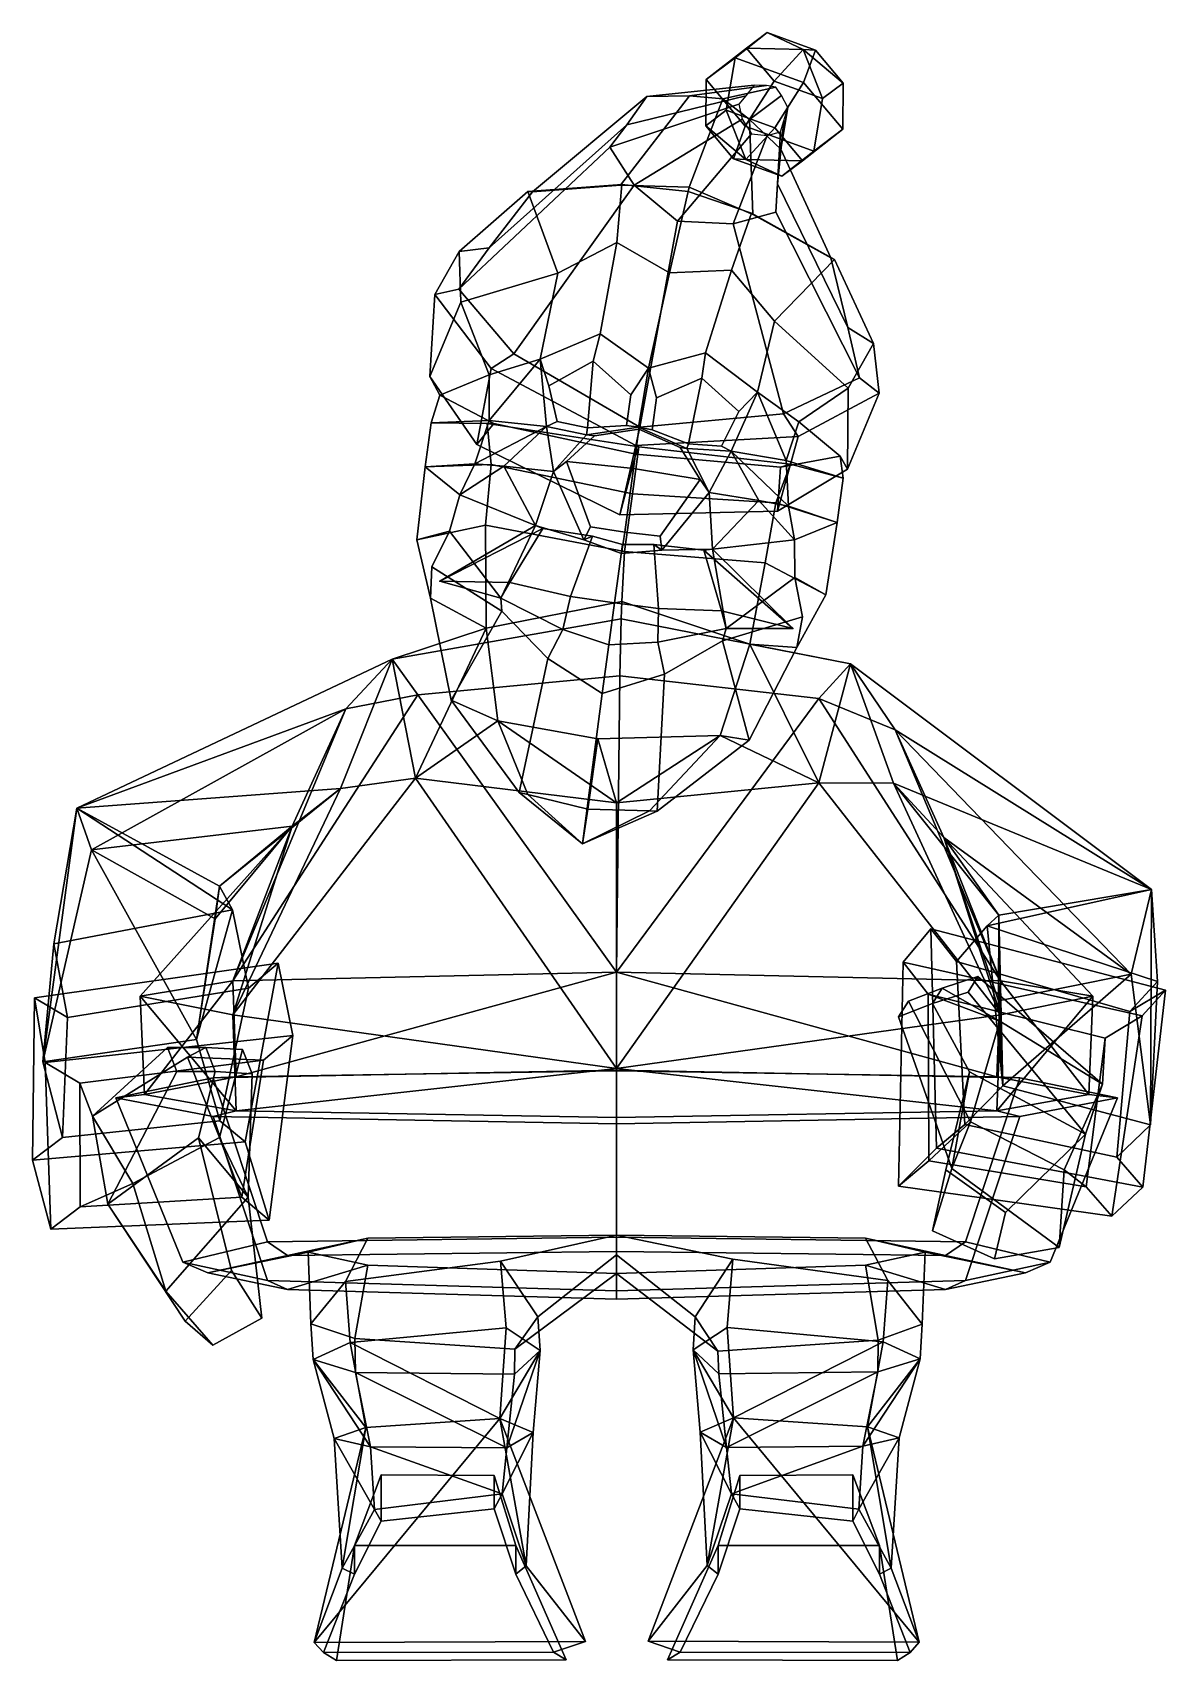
# Model space of a CAD drawing. Extents: x -173 to 158, y -153 to 323.
import ezdxf

# ---------------------------------------------------------------- set-up
doc = ezdxf.new("R2010")
doc.units = 0

msp = doc.modelspace()

# ---------------------------------------------------------------- linework, layer by layer
for p in [(-53.621937, 162.341461, 100.438637), (49.450855, 148.458496, 101.232315)]:
    msp.add_point(p)
for points in [[(24.122505, 308.877045, -35.687809), (35.925755, 318.111542, -30.522676), (41.944759, 322.62793, -43.41581), (32.634701, 315.264191, -53.921524)], [(41.944759, 322.62793, -43.41581), (56.085629, 317.505249, -47.251377), (52.632893, 308.019592, -59.345768), (32.634701, 315.264191, -53.921524)], [(35.925755, 318.111542, -30.522676), (52.529472, 317.692841, -31.560648), (41.944759, 322.62793, -43.41581)], [(52.529472, 317.692841, -31.560648), (56.085629, 317.505249, -47.251377), (41.944759, 322.62793, -43.41581)], [(24.122505, 308.877045, -35.687809), (32.634701, 315.264191, -53.921524), (30.052963, 299.9151, -56.923534), (24.033955, 295.398712, -44.030399)], [(35.60854, 295.2453, -22.87842), (44.047588, 308.472473, -21.465059), (35.925755, 318.111542, -30.522676), (24.122505, 308.877045, -35.687809)], [(30.052963, 299.9151, -56.923534), (32.634701, 315.264191, -53.921524), (52.632893, 308.019592, -59.345768), (44.193832, 294.792419, -60.759102)], [(44.047588, 308.472473, -21.465059), (52.529472, 317.692841, -31.560648), (35.925755, 318.111542, -30.522676)], [(44.047588, 308.472473, -21.465059), (58.188461, 303.349762, -25.300568), (52.529472, 317.692841, -31.560648)], [(52.529472, 317.692841, -31.560648), (64.207466, 307.86615, -38.193699), (56.085629, 317.505249, -47.251377)], [(58.188461, 303.349762, -25.300568), (64.207466, 307.86615, -38.193699), (52.529472, 317.692841, -31.560648)], [(64.207466, 307.86615, -38.193699), (64.118912, 294.387848, -46.53635), (52.632893, 308.019592, -59.345768), (56.085629, 317.505249, -47.251377)], [(38.155354, 307.253571, -31.302504), (35.721672, 304.172638, -33.545654), (1.00979, 295.682953, 6.420388), (6.847578, 303.915924, 16.455341)], [(41.771435, 307.135162, -29.642357), (38.155354, 307.253571, -31.302504), (6.847578, 303.915924, 16.455341), (19.337833, 304.127258, 22.276714)], [(44.49189, 306.66153, -28.530382), (41.771435, 307.135162, -29.642357), (19.337833, 304.127258, 22.276714), (29.047018, 303.301819, 25.911953)], [(35.60854, 295.2453, -22.87842), (24.122505, 308.877045, -35.687809), (24.033955, 295.398712, -44.030399), (32.155792, 285.759613, -34.972782)], [(44.49189, 306.66153, -28.530382), (29.047018, 303.301819, 25.911953), (36.826862, 297.270203, 23.996012), (46.180855, 304.211395, -28.608049)], [(35.60854, 295.2453, -22.87842), (55.60672, 288.000702, -28.302635), (58.188461, 303.349762, -25.300568), (44.047588, 308.472473, -21.465059)], [(52.315666, 285.15329, -51.701424), (44.193832, 294.792419, -60.759102), (52.632893, 308.019592, -59.345768), (64.118912, 294.387848, -46.53635)], [(55.60672, 288.000702, -28.302635), (64.118912, 294.387848, -46.53635), (64.207466, 307.86615, -38.193699), (58.188461, 303.349762, -25.300568)], [(-39.220982, 259.715118, 42.948421), (-26.593891, 276.108124, 64.20311), (6.847578, 303.915924, 16.455341), (1.00979, 295.682953, 6.420388)], [(-26.593891, 276.108124, 64.20311), (-0.838075, 278.037506, 75.119408), (19.337833, 304.127258, 22.276714), (6.847578, 303.915924, 16.455341)], [(35.721672, 304.172638, -33.545654), (33.691765, 301.731689, -35.370739), (-3.964158, 289.145752, -1.700278), (1.00979, 295.682953, 6.420388)], [(33.691765, 301.731689, -35.370739), (34.711113, 297.353973, -36.45023), (3.086978, 278.084534, -8.467244), (-3.964158, 289.145752, -1.700278)], [(19.216131, 277.442261, 81.777489), (29.047018, 303.301819, 25.911953), (19.337833, 304.127258, 22.276714), (-0.838075, 278.037506, 75.119408)], [(19.216131, 277.442261, 81.777489), (37.796654, 269.469025, 75.609268), (36.826862, 297.270203, 23.996012), (29.047018, 303.301819, 25.911953)], [(24.033955, 295.398712, -44.030399), (30.052963, 299.9151, -56.923534), (35.711914, 285.572021, -50.663464)], [(35.711914, 285.572021, -50.663464), (30.052963, 299.9151, -56.923534), (44.193832, 294.792419, -60.759102)], [(46.180855, 304.211395, -28.608049), (36.826862, 297.270203, 23.996012), (46.011177, 288.56073, 20.305403), (48.029472, 300.706329, -28.986357)], [(48.029472, 300.706329, -28.986357), (46.011177, 288.56073, 20.305403), (45.039803, 278.419708, 10.748853), (46.822739, 296.811798, -30.941704)], [(-48.071621, 247.69101, 24.10902), (-39.220982, 259.715118, 42.948421), (1.00979, 295.682953, 6.420388), (-3.964158, 289.145752, -1.700278)], [(34.711113, 297.353973, -36.45023), (37.401772, 293.076019, -36.707447), (15.785404, 267.516418, -12.244748), (3.086978, 278.084534, -8.467244)], [(32.155792, 285.759613, -34.972782), (24.033955, 295.398712, -44.030399), (35.711914, 285.572021, -50.663464)], [(35.60854, 295.2453, -22.87842), (32.155792, 285.759613, -34.972782), (46.296661, 280.636902, -38.808292), (55.60672, 288.000702, -28.302635)], [(60.57827, 256.774902, 65.30838), (46.011177, 288.56073, 20.305403), (36.826862, 297.270203, 23.996012), (37.796654, 269.469025, 75.609268)], [(46.822739, 296.811798, -30.941704), (45.039803, 278.419708, 10.748853), (44.521198, 270.135681, 3.066179), (45.916134, 293.626038, -32.5033)], [(42.026253, 292.50351, -34.734337), (32.100937, 266.708771, -5.614965), (15.785404, 267.516418, -12.244748), (37.401772, 293.076019, -36.707447)], [(45.916134, 293.626038, -32.5033), (44.521198, 270.135681, 3.066179), (32.100937, 266.708771, -5.614965), (42.026253, 292.50351, -34.734337)], [(35.711914, 285.572021, -50.663464), (44.193832, 294.792419, -60.759102), (52.315666, 285.15329, -51.701424)], [(55.60672, 288.000702, -28.302635), (46.296661, 280.636902, -38.808292), (52.315666, 285.15329, -51.701424), (64.118912, 294.387848, -46.53635)], [(-32.02314, 228.706665, 8.851589), (-48.071621, 247.69101, 24.10902), (-3.964158, 289.145752, -1.700278), (3.086978, 278.084534, -8.467244)], [(32.155792, 285.759613, -34.972782), (35.711914, 285.572021, -50.663464), (46.296661, 280.636902, -38.808292)], [(46.296661, 280.636902, -38.808292), (35.711914, 285.572021, -50.663464), (52.315666, 285.15329, -51.701424)], [(65.601974, 236.467285, 44.277489), (45.039803, 278.419708, 10.748853), (46.011177, 288.56073, 20.305403), (60.57827, 256.774902, 65.30838)], [(-19.18828, 252.364075, 88.036598), (-27.917824, 276.180573, 69.516335), (-47.994251, 258.661011, 45.986248), (-47.501232, 243.814026, 74.372208)], [(-27.917824, 276.180573, 69.516335), (-26.593891, 276.108124, 64.20311), (-39.220982, 259.715118, 42.948421), (-47.994251, 258.661011, 45.986248)], [(4.772443, 207.338989, -5.289763), (-32.02314, 228.706665, 8.851589), (3.086978, 278.084534, -8.467244), (15.785404, 267.516418, -12.244748)], [(-1.972875, 261.330566, 94.199493), (-0.460135, 278.254913, 80.515648), (-27.917824, 276.180573, 69.516335), (-19.18828, 252.364075, 88.036598)], [(-0.460135, 278.254913, 80.515648), (-0.838075, 278.037506, 75.119408), (-26.593891, 276.108124, 64.20311), (-27.917824, 276.180573, 69.516335)], [(13.4045, 252.396057, 102.034088), (18.883255, 276.212036, 86.512604), (-0.460135, 278.254913, 80.515648), (-1.972875, 261.330566, 94.199493)], [(18.883255, 276.212036, 86.512604), (19.216131, 277.442261, 81.777489), (-0.838075, 278.037506, 75.119408), (-0.460135, 278.254913, 80.515648)], [(13.4045, 252.396057, 102.034088), (31.54347, 253.202301, 95.064156), (37.415764, 269.854736, 80.99588), (18.883255, 276.212036, 86.512604)], [(18.883255, 276.212036, 86.512604), (37.415764, 269.854736, 80.99588), (37.796654, 269.469025, 75.609268), (19.216131, 277.442261, 81.777489)], [(68.992798, 221.728241, 25.593304), (44.521198, 270.135681, 3.066179), (45.039803, 278.419708, 10.748853), (65.601974, 236.467285, 44.277489)], [(4.772443, 207.338989, -5.289763), (15.785404, 267.516418, -12.244748), (32.100937, 266.708771, -5.614965), (46.797703, 211.225647, 9.850974)], [(31.54347, 253.202301, 95.064156), (44.107815, 238.326172, 88.839149), (61.679913, 256.309418, 70.652367), (37.415764, 269.854736, 80.99588)], [(46.797703, 211.225647, 9.850974), (32.100937, 266.708771, -5.614965), (44.521198, 270.135681, 3.066179), (68.992798, 221.728241, 25.593304)], [(37.415764, 269.854736, 80.99588), (61.679913, 256.309418, 70.652367), (60.57827, 256.774902, 65.30838), (37.796654, 269.469025, 75.609268)], [(-47.501232, 243.814026, 74.372208), (-47.994251, 258.661011, 45.986248), (-55.141407, 246.084595, 24.054359), (-56.607597, 222.16095, 44.338501)], [(-47.994251, 258.661011, 45.986248), (-39.220982, 259.715118, 42.948421), (-48.071621, 247.69101, 24.10902), (-55.141407, 246.084595, 24.054359)], [(-1.972875, 261.330566, 94.199493), (-19.18828, 252.364075, 88.036598), (-24.329754, 227.190643, 94.072197), (-6.842065, 234.55423, 104.646278)], [(13.4045, 252.396057, 102.034088), (-1.972875, 261.330566, 94.199493), (-6.842065, 234.55423, 104.646278), (7.284943, 224.576904, 108.000267)], [(-39.225048, 222.66571, 78.439835), (-24.329754, 227.190643, 94.072197), (-19.18828, 252.364075, 88.036598), (-47.501232, 243.814026, 74.372208)], [(13.4045, 252.396057, 102.034088), (7.284943, 224.576904, 108.000267), (24.018616, 229.077393, 105.039383), (31.54347, 253.202301, 95.064156)], [(31.54347, 253.202301, 95.064156), (24.018616, 229.077393, 105.039383), (39.156574, 217.547058, 94.623512), (44.107815, 238.326172, 88.839149)], [(44.107815, 238.326172, 88.839149), (65.622597, 218.72522, 75.806526), (73.03109, 231.819794, 47.520752), (61.679913, 256.309418, 70.652367)], [(61.679913, 256.309418, 70.652367), (73.03109, 231.819794, 47.520752), (65.601974, 236.467285, 44.277489), (60.57827, 256.774902, 65.30838)], [(-55.141407, 246.084595, 24.054359), (-48.071621, 247.69101, 24.10902), (-32.02314, 228.706665, 8.851589), (-38.608124, 224.493042, 7.825013)], [(-56.607597, 222.16095, 44.338501), (-55.141407, 246.084595, 24.054359), (-38.608124, 224.493042, 7.825013), (-42.835506, 202.22522, 24.067528)], [(-47.501232, 243.814026, 74.372208), (-56.607597, 222.16095, 44.338501), (-53.656189, 216.651428, 42.954304), (-39.225048, 222.66571, 78.439835)], [(51.232025, 208.925293, 79.225372), (65.622597, 218.72522, 75.806526), (44.107815, 238.326172, 88.839149), (39.156574, 217.547058, 94.623512)], [(-8.807592, 226.607117, 104.752174), (-6.842065, 234.55423, 104.646278), (-24.329754, 227.190643, 94.072197), (-21.756445, 219.360229, 95.334877)], [(-8.807592, 226.607117, 104.752174), (2.111898, 216.795227, 106.941803), (7.284943, 224.576904, 108.000267), (-6.842065, 234.55423, 104.646278)], [(73.03109, 231.819794, 47.520752), (74.719925, 217.283691, 25.700897), (68.992798, 221.728241, 25.593304), (65.601974, 236.467285, 44.277489)], [(-38.608124, 224.493042, 7.825013), (-32.02314, 228.706665, 8.851589), (4.772443, 207.338989, -5.289763), (3.602765, 201.958435, -7.153912)], [(22.928713, 221.620758, 104.835869), (24.018616, 229.077393, 105.039383), (7.284943, 224.576904, 108.000267), (9.682649, 215.905945, 107.173248)], [(22.928713, 221.620758, 104.835869), (33.731071, 211.864044, 93.255844), (39.156574, 217.547058, 94.623512), (24.018616, 229.077393, 105.039383)], [(65.622597, 218.72522, 75.806526), (65.445404, 195.091797, 45.886036), (74.719925, 217.283691, 25.700897), (73.03109, 231.819794, 47.520752)], [(-42.835506, 202.22522, 24.067528), (-38.608124, 224.493042, 7.825013), (3.602765, 201.958435, -7.153912), (-1.075964, 181.738464, 8.171025)], [(-39.277493, 209.252075, 79.888512), (-24.329754, 227.190643, 94.072197), (-39.225048, 222.66571, 78.439835)], [(-22.463558, 207.558044, 99.911125), (-24.329754, 227.190643, 94.072197), (-39.277493, 209.252075, 79.888512)], [(-19.40546, 208.943359, 98.828949), (-21.756445, 219.360229, 95.334877), (-24.329754, 227.190643, 94.072197), (-22.463558, 207.558044, 99.911125)], [(-10.52253, 207.096069, 104.035103), (-8.807592, 226.607117, 104.752174), (-21.756445, 219.360229, 95.334877), (-19.40546, 208.943359, 98.828949)], [(2.111898, 216.795227, 106.941803), (-8.807592, 226.607117, 104.752174), (-10.52253, 207.096069, 104.035103), (0.892925, 207.822723, 108.300339)], [(0.892925, 207.822723, 108.300339), (4.412713, 207.282288, 111.540863), (7.284943, 224.576904, 108.000267), (2.111898, 216.795227, 106.941803)], [(8.411888, 206.561523, 108.751411), (9.682649, 215.905945, 107.173248), (7.284943, 224.576904, 108.000267), (4.412713, 207.282288, 111.540863)], [(-56.607597, 222.16095, 44.338501), (-42.835506, 202.22522, 24.067528), (-37.897751, 208.369507, 17.892735), (-53.656189, 216.651428, 42.954304)], [(-39.225048, 222.66571, 78.439835), (-53.656189, 216.651428, 42.954304), (-56.145363, 208.635986, 43.670788), (-39.277493, 209.252075, 79.888512)], [(9.682649, 215.905945, 107.173248), (8.411888, 206.561523, 108.751411), (19.028372, 202.462921, 103.668732), (22.928713, 221.620758, 104.835869)], [(19.028372, 202.462921, 103.668732), (28.638014, 201.813171, 97.408897), (33.731071, 211.864044, 93.255844), (22.928713, 221.620758, 104.835869)], [(74.719925, 217.283691, 25.700897), (51.007027, 204.618042, 8.961261), (46.797703, 211.225647, 9.850974), (68.992798, 221.728241, 25.593304)], [(-56.145363, 208.635986, 43.670788), (-53.656189, 216.651428, 42.954304), (-37.897751, 208.369507, 17.892735), (-39.814671, 208.44278, 13.843551)], [(28.638014, 201.813171, 97.408897), (31.441196, 200.297577, 100.326202), (39.156574, 217.547058, 94.623512), (33.731071, 211.864044, 93.255844)], [(31.441196, 200.297577, 100.326202), (47.540825, 197.558411, 80.55703), (39.156574, 217.547058, 94.623512)], [(47.540825, 197.558411, 80.55703), (51.232025, 208.925293, 79.225372), (39.156574, 217.547058, 94.623512)], [(65.445404, 195.091797, 45.886036), (45.031605, 182.737915, 25.181612), (51.007027, 204.618042, 8.961261), (74.719925, 217.283691, 25.700897)], [(65.622597, 218.72522, 75.806526), (51.232025, 208.925293, 79.225372), (63.346882, 198.878662, 43.970364), (65.445404, 195.091797, 45.886036)], [(51.007027, 204.618042, 8.961261), (3.602765, 201.958435, -7.153912), (4.772443, 207.338989, -5.289763), (46.797703, 211.225647, 9.850974)], [(-39.277493, 209.252075, 79.888512), (-56.145363, 208.635986, 43.670788), (-57.930973, 195.709106, 46.592304), (-43.448692, 196.608978, 80.459885)], [(-57.930973, 195.709106, 46.592304), (-56.145363, 208.635986, 43.670788), (-39.814671, 208.44278, 13.843551), (-38.658428, 196.418579, 13.044819)], [(-43.448692, 196.608978, 80.459885), (-22.463558, 207.558044, 99.911125), (-39.277493, 209.252075, 79.888512)], [(-34.981609, 195.97113, 103.755287), (-22.463558, 207.558044, 99.911125), (-43.448692, 196.608978, 80.459885)], [(-42.835506, 202.22522, 24.067528), (-1.075964, 181.738464, 8.171025), (3.656303, 199.462952, 1.645566), (-37.897751, 208.369507, 17.892735)], [(-39.814671, 208.44278, 13.843551), (-37.897751, 208.369507, 17.892735), (3.656303, 199.462952, 1.645566), (4.504563, 201.538086, -0.863974)], [(-38.658428, 196.418579, 13.044819), (-39.814671, 208.44278, 13.843551), (4.504563, 201.538086, -0.863974), (2.649319, 187.892151, 1.377839)], [(-34.981609, 195.97113, 103.755287), (-20.460711, 194.342957, 106.887756), (-22.463558, 207.558044, 99.911125)], [(-10.52253, 207.096069, 104.035103), (-19.40546, 208.943359, 98.828949), (-22.463558, 207.558044, 99.911125), (-10.782339, 205.053101, 106.351311)], [(-20.460711, 194.342957, 106.887756), (-10.782339, 205.053101, 106.351311), (-22.463558, 207.558044, 99.911125)], [(-16.643127, 197.323181, 124.202576), (-8.485282, 204.783905, 122.576759), (-10.782339, 205.053101, 106.351311), (-20.460711, 194.342957, 106.887756)], [(2.903506, 195.241577, 130.781326), (4.483421, 206.697571, 125.989616), (-8.485282, 204.783905, 122.576759), (-16.643127, 197.323181, 124.202576)], [(-10.52253, 207.096069, 104.035103), (-10.782339, 205.053101, 106.351311), (4.412713, 207.282288, 111.540863), (0.892925, 207.822723, 108.300339)], [(4.483421, 206.697571, 125.989616), (4.412713, 207.282288, 111.540863), (-10.782339, 205.053101, 106.351311), (-8.485282, 204.783905, 122.576759)], [(45.031605, 182.737915, 25.181612), (-1.075964, 181.738464, 8.171025), (3.602765, 201.958435, -7.153912), (51.007027, 204.618042, 8.961261)], [(2.903506, 195.241577, 130.781326), (22.401554, 192.064209, 124.503227), (16.533806, 201.414063, 122.769409), (4.483421, 206.697571, 125.989616)], [(4.483421, 206.697571, 125.989616), (16.533806, 201.414063, 122.769409), (18.553257, 201.101868, 106.577202), (4.412713, 207.282288, 111.540863)], [(19.028372, 202.462921, 103.668732), (8.411888, 206.561523, 108.751411), (4.412713, 207.282288, 111.540863), (18.553257, 201.101868, 106.577202)], [(51.232025, 208.925293, 79.225372), (47.540825, 197.558411, 80.55703), (64.190468, 192.427856, 44.597401), (63.346882, 198.878662, 43.970364)], [(44.559608, 185.209869, 13.685616), (2.649319, 187.892151, 1.377839), (4.504563, 201.538086, -0.863974), (48.843632, 196.501343, 14.526239)], [(48.843632, 196.501343, 14.526239), (4.504563, 201.538086, -0.863974), (3.656303, 199.462952, 1.645566), (45.925922, 195.636688, 18.620667)], [(22.401554, 192.064209, 124.503227), (25.043957, 188.213898, 107.238152), (18.553257, 201.101868, 106.577202), (16.533806, 201.414063, 122.769409)], [(19.028372, 202.462921, 103.668732), (18.553257, 201.101868, 106.577202), (31.441196, 200.297577, 100.326202), (28.638014, 201.813171, 97.408897)], [(25.043957, 188.213898, 107.238152), (31.441196, 200.297577, 100.326202), (18.553257, 201.101868, 106.577202)], [(39.523849, 185.935913, 104.328995), (31.441196, 200.297577, 100.326202), (25.043957, 188.213898, 107.238152)], [(39.523849, 185.935913, 104.328995), (48.209332, 184.263489, 81.165672), (31.441196, 200.297577, 100.326202)], [(48.209332, 184.263489, 81.165672), (47.540825, 197.558411, 80.55703), (31.441196, 200.297577, 100.326202)], [(-60.380325, 174.40271, 49.175293), (-57.930973, 195.709106, 46.592304), (-38.658428, 196.418579, 13.044819), (-40.277771, 178.681763, 16.974422)], [(-50.813156, 176.974396, 81.203697), (-47.760509, 187.563965, 80.419296), (-57.930973, 195.709106, 46.592304), (-60.380325, 174.40271, 49.175293)], [(-43.448692, 196.608978, 80.459885), (-57.930973, 195.709106, 46.592304), (-47.760509, 187.563965, 80.419296)], [(-47.760509, 187.563965, 80.419296), (-34.981609, 195.97113, 103.755287), (-43.448692, 196.608978, 80.459885)], [(-25.70244, 178.612793, 101.625137), (-34.981609, 195.97113, 103.755287), (-47.760509, 187.563965, 80.419296)], [(-40.277771, 178.681763, 16.974422), (-38.658428, 196.418579, 13.044819), (2.649319, 187.892151, 1.377839), (0.32829, 170.968933, 6.78373)], [(-25.70244, 178.612793, 101.625137), (-20.460711, 194.342957, 106.887756), (-34.981609, 195.97113, 103.755287)], [(-9.676309, 178.229248, 120.450577), (-16.643127, 197.323181, 124.202576), (-20.460711, 194.342957, 106.887756), (-11.556973, 174.404633, 107.778488)], [(0.436598, 176.640289, 125.779984), (2.903506, 195.241577, 130.781326), (-16.643127, 197.323181, 124.202576), (-9.676309, 178.229248, 120.450577)], [(45.031605, 182.737915, 25.181612), (45.925922, 195.636688, 18.620667), (3.656303, 199.462952, 1.645566), (-1.075964, 181.738464, 8.171025)], [(0.436598, 176.640289, 125.779984), (10.688944, 175.486206, 120.607399), (22.401554, 192.064209, 124.503227), (2.903506, 195.241577, 130.781326)], [(62.448032, 179.495178, 47.519249), (44.559608, 185.209869, 13.685616), (48.843632, 196.501343, 14.526239), (64.190468, 192.427856, 44.597401)], [(65.445404, 195.091797, 45.886036), (63.346882, 198.878662, 43.970364), (45.925922, 195.636688, 18.620667), (45.031605, 182.737915, 25.181612)], [(64.190468, 192.427856, 44.597401), (48.843632, 196.501343, 14.526239), (45.925922, 195.636688, 18.620667), (63.346882, 198.878662, 43.970364)], [(47.540825, 197.558411, 80.55703), (48.209332, 184.263489, 81.165672), (62.448032, 179.495178, 47.519249), (64.190468, 192.427856, 44.597401)], [(-11.556973, 174.404633, 107.778488), (-20.460711, 194.342957, 106.887756), (-25.70244, 178.612793, 101.625137)], [(10.688944, 175.486206, 120.607399), (11.170055, 171.343506, 107.953491), (25.043957, 188.213898, 107.238152), (22.401554, 192.064209, 124.503227)], [(-50.813156, 176.974396, 81.203697), (-35.798454, 157.337524, 109.161079), (-25.70244, 178.612793, 101.625137), (-47.760509, 187.563965, 80.419296)], [(41.369068, 167.684692, 17.603121), (0.32829, 170.968933, 6.78373), (2.649319, 187.892151, 1.377839), (44.559608, 185.209869, 13.685616)], [(11.170055, 171.343506, 107.953491), (26.016211, 171.646729, 102.023376), (25.043957, 188.213898, 107.238152)], [(26.016211, 171.646729, 102.023376), (39.523849, 185.935913, 104.328995), (25.043957, 188.213898, 107.238152)], [(26.016211, 171.646729, 102.023376), (49.974606, 174.399963, 81.171883), (39.523849, 185.935913, 104.328995)], [(49.974606, 174.399963, 81.171883), (48.209332, 184.263489, 81.165672), (39.523849, 185.935913, 104.328995)], [(59.133804, 158.305267, 50.095577), (41.369068, 167.684692, 17.603121), (44.559608, 185.209869, 13.685616), (62.448032, 179.495178, 47.519249)], [(48.209332, 184.263489, 81.165672), (49.974606, 174.399963, 81.171883), (62.448032, 179.495178, 47.519249)], [(-56.329575, 157.356842, 54.265621), (-60.380325, 174.40271, 49.175293), (-40.277771, 178.681763, 16.974422), (-40.130714, 148.574982, 28.75798)], [(-56.329575, 157.356842, 54.265621), (-56.008152, 166.513519, 84.977196), (-50.813156, 176.974396, 81.203697), (-60.380325, 174.40271, 49.175293)], [(-50.813156, 176.974396, 81.203697), (-56.008152, 166.513519, 84.977196), (-35.552162, 153.544403, 100.352036), (-35.798454, 157.337524, 109.161079)], [(-23.547434, 177.69043, 115.700943), (-25.70244, 178.612793, 101.625137), (-53.621937, 162.341461, 100.438637)], [(-53.621937, 162.341461, 100.438637), (-25.70244, 178.612793, 101.625137), (-35.798454, 157.337524, 109.161079)], [(-33.236908, 161.957031, 118.998337), (-23.547434, 177.69043, 115.700943), (-53.621937, 162.341461, 100.438637)], [(-40.130714, 148.574982, 28.75798), (-40.277771, 178.681763, 16.974422), (0.32829, 170.968933, 6.78373), (-0.482334, 156.406921, 5.965476)], [(-9.017082, 175.475769, 115.944855), (-23.547434, 177.69043, 115.700943), (-33.236908, 161.957031, 118.998337), (-15.479791, 157.852448, 127.914711)], [(-23.547434, 177.69043, 115.700943), (-9.017082, 175.475769, 115.944855), (-11.556973, 174.404633, 107.778488), (-25.70244, 178.612793, 101.625137)], [(0.436598, 176.640289, 125.779984), (-9.676309, 178.229248, 120.450577), (-11.556973, 174.404633, 107.778488), (-0.566127, 170.454102, 113.933487)], [(0.436598, 176.640289, 125.779984), (-0.566127, 170.454102, 113.933487), (11.170055, 171.343506, 107.953491), (10.688944, 175.486206, 120.607399)], [(50.10461, 163.381714, 81.980782), (59.133804, 158.305267, 50.095577), (62.448032, 179.495178, 47.519249), (49.974606, 174.399963, 81.171883)], [(-15.479791, 157.852448, 127.914711), (-2.632642, 155.956116, 128.707947), (-0.257175, 173.028259, 118.837837), (-9.017082, 175.475769, 115.944855)], [(-0.257175, 173.028259, 118.837837), (-0.566127, 170.454102, 113.933487), (-11.556973, 174.404633, 107.778488), (-9.017082, 175.475769, 115.944855)], [(10.268915, 154.384338, 128.112991), (8.880843, 173.065125, 116.08268), (-0.257175, 173.028259, 118.837837), (-2.632642, 155.956116, 128.707947)], [(-0.257175, 173.028259, 118.837837), (8.880843, 173.065125, 116.08268), (11.170055, 171.343506, 107.953491), (-0.566127, 170.454102, 113.933487)], [(8.880843, 173.065125, 116.08268), (10.268915, 154.384338, 128.112991), (28.61199, 153.626526, 119.474594), (23.481325, 171.356079, 116.06308)], [(23.481325, 171.356079, 116.06308), (26.016211, 171.646729, 102.023376), (11.170055, 171.343506, 107.953491), (8.880843, 173.065125, 116.08268)], [(23.481325, 171.356079, 116.06308), (49.450855, 148.458496, 101.232315), (26.016211, 171.646729, 102.023376)], [(28.61199, 153.626526, 119.474594), (49.450855, 148.458496, 101.232315), (23.481325, 171.356079, 116.06308)], [(50.10461, 163.381714, 81.980782), (49.974606, 174.399963, 81.171883), (26.016211, 171.646729, 102.023376), (30.008583, 148.473938, 109.667809)], [(49.450855, 148.458496, 101.232315), (30.008583, 148.473938, 109.667809), (26.016211, 171.646729, 102.023376)], [(-35.552162, 153.544403, 100.352036), (-56.008152, 166.513519, 84.977196), (-56.329575, 157.356842, 54.265621), (-50.305836, 127.591125, 71.987862)], [(36.935703, 143.920044, 29.271446), (-0.482334, 156.406921, 5.965476), (0.32829, 170.968933, 6.78373), (41.369068, 167.684692, 17.603121)], [(50.641106, 142.948853, 55.089321), (36.935703, 143.920044, 29.271446), (41.369068, 167.684692, 17.603121), (59.133804, 158.305267, 50.095577)], [(-35.798454, 157.337524, 109.161079), (-33.236908, 161.957031, 118.998337), (-53.621937, 162.341461, 100.438637)], [(-15.479791, 157.852448, 127.914711), (-33.236908, 161.957031, 118.998337), (-35.798454, 157.337524, 109.161079), (-17.715702, 148.220245, 118.543587)], [(50.10461, 163.381714, 81.980782), (30.008583, 148.473938, 109.667809), (28.900801, 144.863159, 100.848335), (52.289215, 151.926849, 85.811111)], [(50.641106, 142.948853, 55.089321), (59.133804, 158.305267, 50.095577), (50.10461, 163.381714, 81.980782), (52.289215, 151.926849, 85.811111)], [(-50.305836, 127.591125, 71.987862), (-56.329575, 157.356842, 54.265621), (-40.130714, 148.574982, 28.75798), (-36.669083, 121.501068, 58.592686)], [(-22.092978, 139.707336, 121.081459), (-17.715702, 148.220245, 118.543587), (-35.798454, 157.337524, 109.161079), (-35.552162, 153.544403, 100.352036)], [(-2.632642, 155.956116, 128.707947), (-15.479791, 157.852448, 127.914711), (-17.715702, 148.220245, 118.543587), (-4.245374, 143.729401, 124.280624)], [(-0.66686, 151.328857, -3.321322), (-67.621925, 139.489685, -1.001803), (-40.130714, 148.574982, 28.75798), (-0.482334, 156.406921, 5.965476)], [(-30.461718, 100.536255, 105.338341), (-22.092978, 139.707336, 121.081459), (-35.552162, 153.544403, 100.352036), (-50.305836, 127.591125, 71.987862)], [(-2.632642, 155.956116, 128.707947), (-4.245374, 143.729401, 124.280624), (10.018272, 144.484741, 118.757141), (10.268915, 154.384338, 128.112991)], [(-0.482334, 156.406921, 5.965476), (36.935703, 143.920044, 29.271446), (66.373512, 138.192017, -1.544999), (-0.66686, 151.328857, -3.321322)], [(10.268915, 154.384338, 128.112991), (10.018272, 144.484741, 118.757141), (30.008583, 148.473938, 109.667809), (28.61199, 153.626526, 119.474594)], [(30.008583, 148.473938, 109.667809), (49.450855, 148.458496, 101.232315), (28.61199, 153.626526, 119.474594)], [(-0.66686, 151.328857, -3.321322), (-1.071701, 134.688965, -53.386322), (-60.040382, 129.134125, -45.475548), (-67.621925, 139.489685, -1.001803)], [(-67.621925, 139.489685, -1.001803), (-60.764832, 104.802063, 53.786823), (-40.130714, 148.574982, 28.75798)], [(-60.764832, 104.802063, 53.786823), (-36.669083, 121.501068, 58.592686), (-40.130714, 148.574982, 28.75798)], [(-6.188052, 129.521118, 128.040405), (-4.245374, 143.729401, 124.280624), (-17.715702, 148.220245, 118.543587), (-22.092978, 139.707336, 121.081459)], [(-0.66686, 151.328857, -3.321322), (66.373512, 138.192017, -1.544999), (57.072296, 127.995972, -45.294647), (-1.071701, 134.688965, -53.386322)], [(11.948442, 135.122284, 121.34359), (28.900801, 144.863159, 100.848335), (30.008583, 148.473938, 109.667809), (10.018272, 144.484741, 118.757141)], [(28.900801, 144.863159, 100.848335), (36.689671, 115.873627, 72.657745), (50.641106, 142.948853, 55.089321), (52.289215, 151.926849, 85.811111)], [(-6.188052, 129.521118, 128.040405), (11.948442, 135.122284, 121.34359), (10.018272, 144.484741, 118.757141), (-4.245374, 143.729401, 124.280624)], [(9.892763, 95.100891, 105.649078), (36.689671, 115.873627, 72.657745), (28.900801, 144.863159, 100.848335), (11.948442, 135.122284, 121.34359)], [(36.689671, 115.873627, 72.657745), (28.239502, 117.265015, 58.834858), (36.935703, 143.920044, 29.271446), (50.641106, 142.948853, 55.089321)], [(57.052311, 103.411453, 53.832809), (36.935703, 143.920044, 29.271446), (28.239502, 117.265015, 58.834858)], [(66.373512, 138.192017, -1.544999), (36.935703, 143.920044, 29.271446), (57.052311, 103.411453, 53.832809)], [(-82.634789, 101.722107, 33.788841), (-67.621925, 139.489685, -1.001803), (-159.717453, 95.973099, -34.927551)], [(-81.079971, 124.995361, -36.657063), (-159.717453, 95.973099, -34.927551), (-67.621925, 139.489685, -1.001803)], [(-82.634789, 101.722107, 33.788841), (-60.764832, 104.802063, 53.786823), (-67.621925, 139.489685, -1.001803)], [(-81.079971, 124.995361, -36.657063), (-67.621925, 139.489685, -1.001803), (-60.040382, 129.134125, -45.475548)], [(-11.958014, 85.619049, 109.438377), (-6.188052, 129.521118, 128.040405), (-22.092978, 139.707336, 121.081459), (-30.461718, 100.536255, 105.338341)], [(78.880882, 103.309174, 38.445946), (66.373512, 138.192017, -1.544999), (57.052311, 103.411453, 53.832809)], [(79.434975, 118.917175, -36.670105), (57.072296, 127.995972, -45.294647), (66.373512, 138.192017, -1.544999)], [(78.880882, 103.309174, 38.445946), (154.314163, 72.237915, -15.878747), (66.373512, 138.192017, -1.544999)], [(79.434975, 118.917175, -36.670105), (66.373512, 138.192017, -1.544999), (154.314163, 72.237915, -15.878747)], [(-2.003192, 48.064636, -105.404633), (-60.040382, 129.134125, -45.475548), (-1.071701, 134.688965, -53.386322)], [(-11.958014, 85.619049, 109.438377), (9.892763, 95.100891, 105.649078), (11.948442, 135.122284, 121.34359), (-6.188052, 129.521118, 128.040405)], [(-2.003192, 48.064636, -105.404633), (-1.071701, 134.688965, -53.386322), (57.072296, 127.995972, -45.294647)], [(-114.135834, 45.541809, -70.002708), (-60.040382, 129.134125, -45.475548), (-2.003192, 48.064636, -105.404633)], [(-114.135834, 45.541809, -70.002708), (-81.079971, 124.995361, -36.657063), (-60.040382, 129.134125, -45.475548)], [(-81.079971, 124.995361, -36.657063), (-155.413559, 83.869644, -76.509132), (-159.717453, 95.973099, -34.927551)], [(-96.778351, 90.777466, -11.059789), (-155.413559, 83.869644, -76.509132), (-81.079971, 124.995361, -36.657063)], [(-114.135834, 45.541809, -70.002708), (-96.778351, 90.777466, -11.059789), (-81.079971, 124.995361, -36.657063)], [(-30.461718, 100.536255, 105.338341), (-50.305836, 127.591125, 71.987862), (-36.669083, 121.501068, 58.592686), (-27.971931, 99.990433, 89.436882)], [(110.129456, 45.541809, -70.002708), (-2.003192, 48.064636, -105.404633), (57.072296, 127.995972, -45.294647)], [(110.129456, 45.541809, -70.002708), (57.072296, 127.995972, -45.294647), (79.434975, 118.917175, -36.670105)], [(-2.00319, 97.571808, 60.745132), (-36.669083, 121.501068, 58.592686), (-60.764832, 104.802063, 53.786823)], [(-27.971931, 99.990433, 89.436882), (-36.669083, 121.501068, 58.592686), (-7.464109, 116.3013, 62.518887), (-10.410402, 95.733597, 85.377159)], [(-7.464109, 116.3013, 62.518887), (-36.669083, 121.501068, 58.592686), (-2.00319, 97.571808, 60.745132)], [(110.129456, 45.541809, -70.002708), (79.434975, 118.917175, -36.670105), (93.64003, 87.441193, -6.359095)], [(79.434975, 118.917175, -36.670105), (154.314163, 72.237915, -15.878747), (148.326935, 47.536484, -51.126858)], [(93.64003, 87.441193, -6.359095), (79.434975, 118.917175, -36.670105), (148.326935, 47.536484, -51.126858)], [(7.588093, 95.200836, 89.710701), (-10.410402, 95.733597, 85.377159), (-7.464109, 116.3013, 62.518887), (28.239502, 117.265015, 58.834858)], [(-7.464109, 116.3013, 62.518887), (-2.00319, 97.571808, 60.745132), (28.239502, 117.265015, 58.834858)], [(-2.00319, 97.571808, 60.745132), (57.052311, 103.411453, 53.832809), (28.239502, 117.265015, 58.834858)], [(9.892763, 95.100891, 105.649078), (7.588093, 95.200836, 89.710701), (28.239502, 117.265015, 58.834858), (36.689671, 115.873627, 72.657745)], [(-2.003191, 19.969009, 121.335991), (-60.764832, 104.802063, 53.786823), (-114.135834, 35.567474, 88.800362)], [(-114.135834, 35.567474, 88.800362), (-60.764832, 104.802063, 53.786823), (-82.634789, 101.722107, 33.788841)], [(-2.003191, 19.969009, 121.335991), (-2.00319, 97.571808, 60.745132), (-60.764832, 104.802063, 53.786823)], [(-82.634789, 101.722107, 33.788841), (-159.717453, 95.973099, -34.927551), (-117.994888, 73.253662, -11.744845)], [(-96.778351, 90.777466, -11.059789), (-82.634789, 101.722107, 33.788841), (-117.994888, 73.253662, -11.744845)], [(-114.135834, 35.567474, 88.800362), (-82.634789, 101.722107, 33.788841), (-96.778351, 90.777466, -11.059789)], [(-11.958014, 85.619049, 109.438377), (-30.461718, 100.536255, 105.338341), (-27.971931, 99.990433, 89.436882)], [(-11.958014, 85.619049, 109.438377), (-27.971931, 99.990433, 89.436882), (-10.410402, 95.733597, 85.377159)], [(-2.003191, 19.969009, 121.335991), (57.052311, 103.411453, 53.832809), (-2.00319, 97.571808, 60.745132)], [(-2.003191, 19.969009, 121.335991), (110.129456, 35.567474, 88.800369), (57.052311, 103.411453, 53.832809)], [(110.129456, 35.567474, 88.800369), (78.880882, 103.309174, 38.445946), (57.052311, 103.411453, 53.832809)], [(110.129456, 35.567474, 88.800369), (93.64003, 87.441193, -6.359095), (78.880882, 103.309174, 38.445946)], [(93.64003, 87.441193, -6.359095), (109.651321, 64.739136, 11.203892), (78.880882, 103.309174, 38.445946)], [(78.880882, 103.309174, 38.445946), (109.651321, 64.739136, 11.203892), (154.314163, 72.237915, -15.878747)], [(-169.620193, 21.913818, -27.066023), (-166.428711, 56.31929, 0.023424), (-159.717453, 95.973099, -34.927551)], [(-169.620193, 21.913818, -27.066023), (-159.717453, 95.973099, -34.927551), (-155.413559, 83.869644, -76.509132)], [(-114.26487, 66.292633, -1.640755), (-159.717453, 95.973099, -34.927551), (-166.428711, 56.31929, 0.023424)], [(-114.26487, 66.292633, -1.640755), (-117.994888, 73.253662, -11.744845), (-159.717453, 95.973099, -34.927551)], [(-11.958014, 85.619049, 109.438377), (-10.410402, 95.733597, 85.377159), (7.588093, 95.200836, 89.710701)], [(-11.958014, 85.619049, 109.438377), (7.588093, 95.200836, 89.710701), (9.892763, 95.100891, 105.649078)], [(-119.320862, 63.671921, -58.905327), (-155.413559, 83.869644, -76.509132), (-96.778351, 90.777466, -11.059789)], [(-114.135834, 35.567474, 88.800362), (-96.778351, 90.777466, -11.059789), (-141.16629, 41.111649, 0.530659)], [(-141.16629, 41.111649, 0.530659), (-96.778351, 90.777466, -11.059789), (-114.135834, 45.541809, -70.002708)], [(-119.320862, 63.671921, -58.905327), (-96.778351, 90.777466, -11.059789), (-117.994888, 73.253662, -11.744845)], [(110.129456, 35.567474, 88.800369), (137.159897, 41.111649, 0.530661), (93.64003, 87.441193, -6.359095)], [(137.159897, 41.111649, 0.530661), (110.129456, 45.541809, -70.002708), (93.64003, 87.441193, -6.359095)], [(109.613777, 39.716003, -29.8188), (109.651321, 64.739136, 11.203892), (93.64003, 87.441193, -6.359095)], [(109.613777, 39.716003, -29.8188), (93.64003, 87.441193, -6.359095), (148.326935, 47.536484, -51.126858)], [(-124.749214, 28.382935, -30.195108), (-169.620193, 21.913818, -27.066023), (-155.413559, 83.869644, -76.509132)], [(-124.749214, 28.382935, -30.195108), (-155.413559, 83.869644, -76.509132), (-119.320862, 63.671921, -58.905327)], [(-124.749214, 28.382935, -30.195108), (-119.320862, 63.671921, -58.905327), (-117.994888, 73.253662, -11.744845)], [(-124.749214, 28.382935, -30.195108), (-117.994888, 73.253662, -11.744845), (-114.26487, 66.292633, -1.640755)], [(106.234703, 61.637985, 20.458439), (154.314163, 72.237915, -15.878747), (109.651321, 64.739136, 11.203892)], [(106.234703, 61.637985, 20.458439), (155.997086, 45.379303, 29.550358), (154.314163, 72.237915, -15.878747)], [(153.974731, 3.440002, 16.714272), (148.326935, 47.536484, -51.126858), (154.314163, 72.237915, -15.878747)], [(153.974731, 3.440002, 16.714272), (154.314163, 72.237915, -15.878747), (155.997086, 45.379303, 29.550358)], [(-166.428711, 56.31929, 0.023424), (-162.402618, 34.848557, 28.833921), (-109.533615, 43.40213, 25.896458), (-114.26487, 66.292633, -1.640755)], [(-114.26487, 66.292633, -1.640755), (-109.533615, 43.40213, 25.896458), (-117.931259, 4.651505, -3.722082), (-124.749214, 28.382935, -30.195108)], [(110.853127, 14.869415, 8.057345), (106.234703, 61.637985, 20.458439), (109.651321, 64.739136, 11.203892)], [(110.853127, 14.869415, 8.057345), (109.651321, 64.739136, 11.203892), (109.613777, 39.716003, -29.8188)], [(91.495567, -3.299438, 36.299358), (80.339134, -14.458328, 66.608902), (81.714149, 51.040985, 85.191063), (89.829597, 60.785995, 54.589825)], [(89.829597, 60.785995, 54.589825), (81.714149, 51.040985, 85.191063), (151.592438, 35.338257, 99.189827), (158.357162, 42.816574, 68.403847)], [(91.495567, -3.299438, 36.299358), (89.829597, 60.785995, 54.589825), (97.275337, 51.214981, 53.861248), (99.717224, 3.594589, 40.605114)], [(89.829597, 60.785995, 54.589825), (158.357162, 42.816574, 68.403847), (147.943497, 36.619949, 63.692123), (97.275337, 51.214981, 53.861248)], [(106.234703, 61.637985, 20.458439), (110.853127, 14.869415, 8.057345), (99.717224, 3.594589, 40.605114), (97.275337, 51.214981, 53.861248)], [(155.997086, 45.379303, 29.550358), (106.234703, 61.637985, 20.458439), (97.275337, 51.214981, 53.861248), (147.943497, 36.619949, 63.692123)], [(-163.935165, -0.212036, 0.909269), (-162.402618, 34.848557, 28.833921), (-166.428711, 56.31929, 0.023424), (-169.620193, 21.913818, -27.066023)], [(-100.838539, 50.727493, 30.17536), (-172.121994, 40.605362, 35.270969), (-168.920181, 21.713791, 61.392231), (-96.624184, 29.591492, 55.330284)], [(-100.838539, 50.727493, 30.17536), (-109.533615, 43.40213, 25.896458), (-162.402618, 34.848557, 28.833921), (-172.121994, 40.605362, 35.270969)], [(-110.507317, -1.529266, -10.073936), (-117.931259, 4.651505, -3.722082), (-109.533615, 43.40213, 25.896458), (-100.838539, 50.727493, 30.17536)], [(-113.135521, 17.517197, -78.75399), (-114.135834, 45.541809, -70.002708), (-2.003192, 48.064636, -105.404633)], [(-113.135521, 17.517197, -78.75399), (-2.003192, 48.064636, -105.404633), (-1.983954, 19.260452, -109.747292)], [(-110.507317, -1.529266, -10.073936), (-100.838539, 50.727493, 30.17536), (-96.624184, 29.591492, 55.330284), (-103.479881, -24.365616, 14.354967)], [(109.129128, 17.517212, -78.75399), (-1.983954, 19.260452, -109.747292), (-2.003192, 48.064636, -105.404633)], [(109.129128, 17.517212, -78.75399), (-2.003192, 48.064636, -105.404633), (110.129456, 45.541809, -70.002708)], [(80.339134, -14.458328, 66.608902), (89.229401, -7.024109, 71.25882), (89.060089, 41.657669, 84.489624), (81.714149, 51.040985, 85.191063)], [(81.714149, 51.040985, 85.191063), (89.060089, 41.657669, 84.489624), (140.735519, 28.780273, 94.249008), (151.592438, 35.338257, 99.189827)], [(-139.932938, 12.383698, 2.977232), (-141.16629, 41.111649, 0.530659), (-114.135834, 45.541809, -70.002708)], [(-139.932938, 12.383698, 2.977232), (-114.135834, 45.541809, -70.002708), (-113.135521, 17.517197, -78.75399)], [(80.402252, 35.076599, 125.562157), (90.259209, 38.970612, 128.446198), (93.140533, 43.360657, 116.598175), (83.244644, 39.574539, 113.722466)], [(83.244644, 39.574539, 113.722466), (93.140533, 43.360657, 116.598175), (109.99205, 33.7547, 78.25293), (101.403931, 4.337189, 66.653702)], [(90.259209, 38.970612, 128.446198), (100.758591, 42.279984, 131.292435), (103.587906, 46.774338, 119.491676), (93.140533, 43.360657, 116.598175)], [(93.140533, 43.360657, 116.598175), (103.587906, 46.774338, 119.491676), (140.004456, 15.32045, 77.036324), (109.99205, 33.7547, 78.25293)], [(100.758591, 42.279984, 131.292435), (135.016373, 0.727448, 106.587799), (140.004456, 15.32045, 77.036324), (103.587906, 46.774338, 119.491676)], [(135.926559, 12.383713, 2.977235), (109.129128, 17.517212, -78.75399), (110.129456, 45.541809, -70.002708)], [(110.853127, 14.869415, 8.057345), (109.613777, 39.716003, -29.8188), (148.326935, 47.536484, -51.126858)], [(135.926559, 12.383713, 2.977235), (110.129456, 45.541809, -70.002708), (137.159897, 41.111649, 0.530661)], [(110.853127, 14.869415, 8.057345), (148.326935, 47.536484, -51.126858), (153.974731, 3.440002, 16.714272)], [(142.649612, -23.243042, 80.412003), (151.760651, -14.711716, 49.732681), (158.357162, 42.816574, 68.403847), (151.592438, 35.338257, 99.189827)], [(144.192795, -5.980255, 50.181595), (153.974731, 3.440002, 16.714272), (155.997086, 45.379303, 29.550358), (147.943497, 36.619949, 63.692123)], [(151.760651, -14.711716, 49.732681), (144.192795, -5.980255, 50.181595), (147.943497, 36.619949, 63.692123), (158.357162, 42.816574, 68.403847)], [(-167.279831, -27.053703, 22.877422), (-168.920181, 21.713791, 61.392231), (-172.121994, 40.605362, 35.270969), (-172.648605, -6.843201, -2.807733)], [(-172.648605, -6.843201, -2.807733), (-172.121994, 40.605362, 35.270969), (-162.402618, 34.848557, 28.833921), (-163.935165, -0.212036, 0.909269)], [(-113.135521, 7.520386, 80.406799), (-141.16629, 41.111649, 0.530659), (-139.932938, 12.383698, 2.977232)], [(-113.135521, 7.520386, 80.406799), (-114.135834, 35.567474, 88.800362), (-141.16629, 41.111649, 0.530659)], [(80.402252, 35.076599, 125.562157), (83.244644, 39.574539, 113.722466), (101.403931, 4.337189, 66.653702), (95.960304, -9.283401, 96.573761)], [(80.402252, 35.076599, 125.562157), (95.960304, -9.283401, 96.573761), (101.094841, 18.96698, 122.999619), (90.259209, 38.970612, 128.446198)], [(101.403931, 4.337189, 66.653702), (109.99205, 33.7547, 78.25293), (89.060089, 41.657669, 84.489624), (89.229401, -7.024109, 71.25882)], [(109.99205, 33.7547, 78.25293), (140.004456, 15.32045, 77.036324), (140.735519, 28.780273, 94.249008), (89.060089, 41.657669, 84.489624)], [(90.259209, 38.970612, 128.446198), (101.094841, 18.96698, 122.999619), (135.016373, 0.727448, 106.587799), (100.758591, 42.279984, 131.292435)], [(109.129135, 7.520386, 80.406799), (137.159897, 41.111649, 0.530661), (110.129456, 35.567474, 88.800369)], [(109.129135, 7.520386, 80.406799), (135.926559, 12.383713, 2.977235), (137.159897, 41.111649, 0.530661)], [(-113.135521, 7.520386, 80.406799), (-2.003191, 19.969009, 121.335991), (-114.135834, 35.567474, 88.800362)], [(109.129135, 7.520386, 80.406799), (110.129456, 35.567474, 88.800369), (-2.003191, 19.969009, 121.335991)], [(142.649612, -23.243042, 80.412003), (151.592438, 35.338257, 99.189827), (140.735519, 28.780273, 94.249008), (135.223312, -14.618103, 80.869125)], [(-96.624184, 29.591492, 55.330284), (-168.920181, 21.713791, 61.392231), (-158.799255, 15.632187, 54.619297), (-105.195297, 22.412872, 51.146408)], [(-103.479881, -24.365616, 14.354967), (-96.624184, 29.591492, 55.330284), (-105.195297, 22.412872, 51.146408), (-111.510109, -17.698929, 21.210388)], [(128.805588, -9.708298, 66.371033), (135.223312, -14.618103, 80.869125), (140.735519, 28.780273, 94.249008), (140.004456, 15.32045, 77.036324)], [(-124.749214, 28.382935, -30.195108), (-117.931259, 4.651505, -3.722082), (-163.935165, -0.212036, 0.909269), (-169.620193, 21.913818, -27.066023)], [(-122.054016, 26.025787, 90.990509), (-127.414993, 23.273926, 45.298553), (-155.112915, 6.00444, 38.462139), (-133.247025, 26.095367, 92.96151)], [(-130.482727, 19.040146, 103.451729), (-133.247025, 26.095367, 92.96151), (-155.112915, 6.00444, 38.462139), (-150.681366, -19.737411, 63.466194)], [(-119.270378, 19.064926, 101.5616), (-122.054016, 26.025787, 90.990509), (-133.247025, 26.095367, 92.96151), (-130.482727, 19.040146, 103.451729)], [(-111.299667, 25.485291, 88.849258), (-117.985466, -0.200104, 27.371738), (-127.414993, 23.273926, 45.298553), (-122.054016, 26.025787, 90.990509)], [(-108.52549, 18.41806, 99.37767), (-111.299667, 25.485291, 88.849258), (-122.054016, 26.025787, 90.990509), (-119.270378, 19.064926, 101.5616)], [(-108.52549, 18.41806, 99.37767), (-109.607475, -17.674179, 57.588066), (-117.985466, -0.200104, 27.371738), (-111.299667, 25.485291, 88.849258)], [(-167.279831, -27.053703, 22.877422), (-158.722305, -20.500153, 26.560909), (-158.799255, 15.632187, 54.619297), (-168.920181, 21.713791, 61.392231)], [(-127.414993, 23.273926, 45.298553), (-105.195297, 22.412872, 51.146408), (-158.799255, 15.632187, 54.619297), (-155.112915, 6.00444, 38.462139)], [(-119.270378, 19.064926, 101.5616), (-130.482727, 19.040146, 103.451729), (-150.681366, -19.737411, 63.466194), (-124.1455, -0.28479, 89.353264)], [(-117.985466, -0.200104, 27.371738), (-111.510109, -17.698929, 21.210388), (-105.195297, 22.412872, 51.146408), (-127.414993, 23.273926, 45.298553)], [(-108.52549, 18.41806, 99.37767), (-119.270378, 19.064926, 101.5616), (-124.1455, -0.28479, 89.353264), (-109.607475, -17.674179, 57.588066)], [(-103.959404, -30.738731, -87.437698), (-119.838593, 17.228851, -90.705978), (-2.002899, 19.463531, -125.778366), (-2.003194, -29.35334, -122.453094)], [(-119.838593, 17.228851, -90.705978), (-113.135521, 17.517197, -78.75399), (-1.983954, 19.260452, -109.747292), (-2.002899, 19.463531, -125.778366)], [(-113.135521, 7.520386, 80.406799), (-2.003191, 5.619034, 111.439888), (-2.003191, 19.969009, 121.335991)], [(99.953018, -30.738724, -87.437698), (-2.003194, -29.35334, -122.453094), (-2.002899, 19.463531, -125.778366), (115.832207, 17.228851, -90.705978)], [(109.129135, 7.520386, 80.406799), (-2.003191, 19.969009, 121.335991), (-2.003191, 5.619034, 111.439888)], [(115.832207, 17.228851, -90.705978), (-2.002899, 19.463531, -125.778366), (-1.983954, 19.260452, -109.747292), (109.129128, 17.517212, -78.75399)], [(-143.391342, -13.648407, 22.601416), (-155.112915, 6.00444, 38.462139), (-158.799255, 15.632187, 54.619297), (-158.722305, -20.500153, 26.560909)], [(-119.838593, 17.228851, -90.705978), (-148.311783, 11.340179, 3.048333), (-139.932938, 12.383698, 2.977232), (-113.135521, 17.517197, -78.75399)], [(-128.718689, -36.627396, 6.316612), (-148.311783, 11.340179, 3.048333), (-119.838593, 17.228851, -90.705978), (-103.959404, -30.738731, -87.437698)], [(90.249817, -27.523933, 162.856857), (94.197075, -9.675385, 169.184052), (101.094841, 18.96698, 122.999619), (95.960304, -9.283401, 96.573761)], [(94.197075, -9.675385, 169.184052), (111.629784, -22.137146, 167.42421), (135.016373, 0.727448, 106.587799), (101.094841, 18.96698, 122.999619)], [(110.853127, 14.869415, 8.057345), (153.974731, 3.440002, 16.714272), (144.192795, -5.980255, 50.181595), (99.717224, 3.594589, 40.605114)], [(124.712311, -36.627396, 6.316614), (99.953018, -30.738724, -87.437698), (115.832207, 17.228851, -90.705978), (144.305405, 11.340179, 3.048336)], [(115.832207, 17.228851, -90.705978), (109.129128, 17.517212, -78.75399), (135.926559, 12.383713, 2.977235), (144.305405, 11.340179, 3.048336)], [(127.293625, -32.369377, 93.765038), (128.805588, -9.708298, 66.371033), (140.004456, 15.32045, 77.036324), (135.016373, 0.727448, 106.587799)], [(-148.311783, 11.340179, 3.048333), (-119.838593, 5.932449, 89.145714), (-113.135521, 7.520386, 80.406799), (-139.932938, 12.383698, 2.977232)], [(-119.838593, 5.932449, 89.145714), (-148.311783, 11.340179, 3.048333), (-128.718689, -36.627396, 6.316612), (-103.959404, -42.035126, 92.413994)], [(115.832207, 5.932449, 89.145714), (99.953026, -42.035126, 92.413994), (124.712311, -36.627396, 6.316614), (144.305405, 11.340179, 3.048336)], [(144.305405, 11.340179, 3.048336), (135.926559, 12.383713, 2.977235), (109.129135, 7.520386, 80.406799), (115.832207, 5.932449, 89.145714)], [(-133.689713, -45.093605, 43.77327), (-150.681366, -19.737411, 63.466194), (-155.112915, 6.00444, 38.462139), (-143.391342, -13.648407, 22.601416)], [(-2.003191, 3.768494, 124.214149), (-2.003191, 5.619034, 111.439888), (-113.135521, 7.520386, 80.406799), (-119.838593, 5.932449, 89.145714)], [(-2.003192, -45.055336, 127.540764), (-2.003191, 3.768494, 124.214149), (-119.838593, 5.932449, 89.145714), (-103.959404, -42.035126, 92.413994)], [(-2.003192, -45.055336, 127.540764), (99.953026, -42.035126, 92.413994), (115.832207, 5.932449, 89.145714), (-2.003191, 3.768494, 124.214149)], [(-2.003191, 3.768494, 124.214149), (115.832207, 5.932449, 89.145714), (109.129135, 7.520386, 80.406799), (-2.003191, 5.619034, 111.439888)], [(-110.507317, -1.529266, -10.073936), (-172.648605, -6.843201, -2.807733), (-163.935165, -0.212036, 0.909269), (-117.931259, 4.651505, -3.722082)], [(101.403931, 4.337189, 66.653702), (89.229401, -7.024109, 71.25882), (135.223312, -14.618103, 80.869125), (128.805588, -9.708298, 66.371033)], [(91.495567, -3.299438, 36.299358), (99.717224, 3.594589, 40.605114), (144.192795, -5.980255, 50.181595), (151.760651, -14.711716, 49.732681)], [(95.960304, -9.283401, 96.573761), (101.403931, 4.337189, 66.653702), (128.805588, -9.708298, 66.371033), (127.293625, -32.369377, 93.765038)], [(108.454506, -35.721878, 150.663315), (127.293625, -32.369377, 93.765038), (135.016373, 0.727448, 106.587799), (111.629784, -22.137146, 167.42421)], [(-110.507317, -1.529266, -10.073936), (-103.479881, -24.365616, 14.354967), (-167.279831, -27.053703, 22.877422), (-172.648605, -6.843201, -2.807733)], [(-117.985466, -0.200104, 27.371738), (-143.391342, -13.648407, 22.601416), (-158.722305, -20.500153, 26.560909), (-111.510109, -17.698929, 21.210388)], [(-114.555206, -39.085457, 126.816628), (-124.1455, -0.28479, 89.353264), (-150.681366, -19.737411, 63.466194), (-128.031998, -53.926483, 119.044106)], [(-109.607475, -17.674179, 57.588066), (-133.689713, -45.093605, 43.77327), (-143.391342, -13.648407, 22.601416), (-117.985466, -0.200104, 27.371738)], [(-105.655968, -52.979996, 116.720596), (-109.607475, -17.674179, 57.588066), (-124.1455, -0.28479, 89.353264), (-114.555206, -39.085457, 126.816628)], [(91.495567, -3.299438, 36.299358), (151.760651, -14.711716, 49.732681), (142.649612, -23.243042, 80.412003), (80.339134, -14.458328, 66.608902)], [(80.339134, -14.458328, 66.608902), (142.649612, -23.243042, 80.412003), (135.223312, -14.618103, 80.869125), (89.229401, -7.024109, 71.25882)], [(90.249817, -27.523933, 162.856857), (95.960304, -9.283401, 96.573761), (127.293625, -32.369377, 93.765038), (108.454506, -35.721878, 150.663315)], [(90.249817, -27.523933, 162.856857), (108.454506, -35.721878, 150.663315), (111.629784, -22.137146, 167.42421), (94.197075, -9.675385, 169.184052)], [(-103.479881, -24.365616, 14.354967), (-111.510109, -17.698929, 21.210388), (-158.722305, -20.500153, 26.560909), (-167.279831, -27.053703, 22.877422)], [(-105.655968, -52.979996, 116.720596), (-119.984413, -60.939926, 100.028229), (-133.689713, -45.093605, 43.77327), (-109.607475, -17.674179, 57.588066)], [(-119.984413, -60.939926, 100.028229), (-128.031998, -53.926483, 119.044106), (-150.681366, -19.737411, 63.466194), (-133.689713, -45.093605, 43.77327)], [(-128.718689, -36.627396, 6.316612), (-103.959404, -30.738731, -87.437698), (-98.130646, -34.659294, -75.198936), (-121.432755, -39.792793, 6.532287)], [(-121.432755, -39.792793, 6.532287), (-98.130646, -34.659294, -75.198936), (-74.705345, -29.669403, -58.141983), (-92.151123, -33.705505, 6.117529)], [(-103.959404, -30.738731, -87.437698), (-2.003194, -29.35334, -122.453094), (-2.003194, -33.555145, -106.177696), (-98.130646, -34.659294, -75.198936)], [(-98.130646, -34.659294, -75.198936), (-2.003194, -33.555145, -106.177696), (-2.003193, -28.784836, -84.776016), (-74.705345, -29.669403, -58.141983)], [(-92.151123, -33.705505, 6.117529), (-74.705345, -29.669403, -58.141983), (-81.240189, -42.274567, -37.12085), (-91.358276, -54.632896, 6.397004)], [(-74.705345, -29.669403, -58.141983), (-2.003193, -28.784836, -84.776016), (-35.922043, -36.382637, -61.032833), (-81.240189, -42.274567, -37.12085)], [(-2.003193, -28.784836, -84.776016), (-2.003193, -34.472916, 5.784896), (-25.020981, -52.617043, 4.659161), (-35.922043, -36.382637, -61.032833)], [(94.124252, -34.659286, -75.198936), (70.698967, -29.669403, -58.141983), (-2.003193, -28.784836, -84.776016), (-2.003194, -33.555145, -106.177696)], [(99.953018, -30.738724, -87.437698), (94.124252, -34.659286, -75.198936), (-2.003194, -33.555145, -106.177696), (-2.003194, -29.35334, -122.453094)], [(70.698967, -29.669403, -58.141983), (77.266129, -41.979477, -37.261814), (31.99202, -35.808884, -61.234982), (-2.003193, -28.784836, -84.776016)], [(20.964096, -52.602066, 4.384859), (-2.003193, -34.472916, 5.784896), (-2.003193, -28.784836, -84.776016), (31.99202, -35.808884, -61.234982)], [(88.144745, -33.705505, 6.11753), (87.297836, -54.733276, 6.222153), (77.266129, -41.979477, -37.261814), (70.698967, -29.669403, -58.141983)], [(117.426369, -39.792786, 6.532289), (88.144745, -33.705505, 6.11753), (70.698967, -29.669403, -58.141983), (94.124252, -34.659286, -75.198936)], [(124.712311, -36.627396, 6.316614), (117.426369, -39.792786, 6.532289), (94.124252, -34.659286, -75.198936), (99.953018, -30.738724, -87.437698)], [(-103.959404, -42.035126, 92.413994), (-128.718689, -36.627396, 6.316612), (-121.432755, -39.792793, 6.532287), (-98.130646, -44.656113, 83.961853)], [(-98.130646, -44.656113, 83.961853), (-121.432755, -39.792793, 6.532287), (-92.151123, -33.705505, 6.117529), (-74.705345, -37.568703, 67.623993)], [(-2.003192, -47.450722, 115.055801), (-98.130646, -44.656113, 83.961853), (-74.705345, -37.568703, 67.623993), (-2.003192, -39.941849, 92.856552)], [(-74.705345, -37.568703, 67.623993), (-92.151123, -33.705505, 6.117529), (-91.358276, -54.632896, 6.397004), (-78.527016, -58.961372, 47.214397)], [(-79.865234, -60.095413, -16.06459), (-81.240189, -42.274567, -37.12085), (-35.922043, -36.382637, -61.032833), (-34.252594, -55.859512, -27.417267)], [(-2.003192, -39.941849, 92.856552), (-74.705345, -37.568703, 67.623993), (-78.527016, -58.961372, 47.214397), (-31.747934, -62.054657, 68.713699)], [(-24.368818, -62.423096, 0.707988), (-34.252594, -55.859512, -27.417267), (-35.922043, -36.382637, -61.032833), (-25.020981, -52.617043, 4.659161)], [(-2.003193, -34.472916, 5.784896), (-2.003192, -39.941849, 92.856552), (-31.747934, -62.054657, 68.713699), (-25.020981, -52.617043, 4.659161)], [(20.964096, -52.602066, 4.384859), (27.580349, -62.615753, 68.466698), (-2.003192, -39.941849, 92.856552), (-2.003193, -34.472916, 5.784896)], [(-2.003192, -39.941849, 92.856552), (27.580349, -62.615753, 68.466698), (74.398544, -59.403946, 47.044273), (70.698967, -37.568695, 67.623993)], [(-2.003192, -47.450722, 115.055801), (-2.003192, -39.941849, 92.856552), (70.698967, -37.568695, 67.623993), (94.124252, -44.656105, 83.961853)], [(20.382072, -62.270584, 0.588494), (20.964096, -52.602066, 4.384859), (31.99202, -35.808884, -61.234982), (30.254902, -55.712151, -27.541132)], [(75.872581, -59.928703, -16.202108), (30.254902, -55.712151, -27.541132), (31.99202, -35.808884, -61.234982), (77.266129, -41.979477, -37.261814)], [(70.698967, -37.568695, 67.623993), (74.398544, -59.403946, 47.044273), (87.297836, -54.733276, 6.222153), (88.144745, -33.705505, 6.11753)], [(94.124252, -44.656105, 83.961853), (70.698967, -37.568695, 67.623993), (88.144745, -33.705505, 6.11753), (117.426369, -39.792786, 6.532289)], [(99.953026, -42.035126, 92.413994), (94.124252, -44.656105, 83.961853), (117.426369, -39.792786, 6.532289), (124.712311, -36.627396, 6.316614)], [(-105.655968, -52.979996, 116.720596), (-114.555206, -39.085457, 126.816628), (-128.031998, -53.926483, 119.044106), (-119.984413, -60.939926, 100.028229)], [(-2.003192, -45.055336, 127.540764), (-103.959404, -42.035126, 92.413994), (-98.130646, -44.656113, 83.961853), (-2.003192, -47.450722, 115.055801)], [(-90.681374, -65.110909, 3.025112), (-91.358276, -54.632896, 6.397004), (-81.240189, -42.274567, -37.12085), (-79.865234, -60.095413, -16.06459)], [(-2.003192, -45.055336, 127.540764), (-2.003192, -47.450722, 115.055801), (94.124252, -44.656105, 83.961853), (99.953026, -42.035126, 92.413994)], [(86.696373, -64.934593, 2.885112), (75.872581, -59.928703, -16.202108), (77.266129, -41.979477, -37.261814), (87.297836, -54.733276, 6.222153)], [(-78.309677, -68.898796, 20.128263), (-78.527016, -58.961372, 47.214397), (-91.358276, -54.632896, 6.397004), (-90.681374, -65.110909, 3.025112)], [(-36.152, -82.28743, -12.356136), (-79.865234, -60.095413, -16.06459), (-34.252594, -55.859512, -27.417267)], [(-36.152, -82.28743, -12.356136), (-34.252594, -55.859512, -27.417267), (-24.368818, -62.423096, 0.707988)], [(-31.859438, -69.403175, 28.264048), (-24.368818, -62.423096, 0.707988), (-25.020981, -52.617043, 4.659161), (-31.747934, -62.054657, 68.713699)], [(27.883629, -69.239624, 28.143496), (27.580349, -62.615753, 68.466698), (20.964096, -52.602066, 4.384859), (20.382072, -62.270584, 0.588494)], [(32.168068, -82.172295, -12.474619), (20.382072, -62.270584, 0.588494), (30.254902, -55.712151, -27.541132)], [(32.168068, -82.172295, -12.474619), (30.254902, -55.712151, -27.541132), (75.872581, -59.928703, -16.202108)], [(74.331253, -68.721565, 19.992899), (86.696373, -64.934593, 2.885112), (87.297836, -54.733276, 6.222153), (74.398544, -59.403946, 47.044273)], [(-75.260735, -84.944298, -1.982149), (-90.681374, -65.110909, 3.025112), (-79.865234, -60.095413, -16.06459)], [(-75.260735, -84.944298, -1.982149), (-79.865234, -60.095413, -16.06459), (-36.152, -82.28743, -12.356136)], [(-31.859438, -69.403175, 28.264048), (-31.747934, -62.054657, 68.713699), (-78.527016, -58.961372, 47.214397), (-78.309677, -68.898796, 20.128263)], [(27.883629, -69.239624, 28.143496), (74.331253, -68.721565, 19.992899), (74.398544, -59.403946, 47.044273), (27.580349, -62.615753, 68.466698)], [(71.28083, -84.817566, -2.112576), (32.168068, -82.172295, -12.474619), (75.872581, -59.928703, -16.202108)], [(71.28083, -84.817566, -2.112576), (75.872581, -59.928703, -16.202108), (86.696373, -64.934593, 2.885112)], [(-73.907349, -90.566902, 31.327433), (-78.309677, -68.898796, 20.128263), (-90.681374, -65.110909, 3.025112)], [(-73.907349, -90.566902, 31.327433), (-90.681374, -65.110909, 3.025112), (-84.525795, -88.135368, 15.568045)], [(-84.525795, -88.135368, 15.568045), (-90.681374, -65.110909, 3.025112), (-75.260735, -84.944298, -1.982149)], [(-26.408173, -86.452362, 13.497899), (-36.152, -82.28743, -12.356136), (-24.368818, -62.423096, 0.707988)], [(-34.069866, -90.937592, 38.88937), (-26.408173, -86.452362, 13.497899), (-24.368818, -62.423096, 0.707988)], [(-34.069866, -90.937592, 38.88937), (-24.368818, -62.423096, 0.707988), (-31.859438, -69.403175, 28.264048)], [(30.104252, -90.825027, 38.772999), (27.883629, -69.239624, 28.143496), (20.382072, -62.270584, 0.588494)], [(30.104252, -90.825027, 38.772999), (20.382072, -62.270584, 0.588494), (22.433407, -86.341187, 13.383203)], [(22.433407, -86.341187, 13.383203), (20.382072, -62.270584, 0.588494), (32.168068, -82.172295, -12.474619)], [(69.939354, -90.441841, 31.198376), (86.696373, -64.934593, 2.885112), (74.331253, -68.721565, 19.992899)], [(69.939354, -90.441841, 31.198376), (80.552246, -88.006462, 15.435218), (86.696373, -64.934593, 2.885112)], [(80.552246, -88.006462, 15.435218), (71.28083, -84.817566, -2.112576), (86.696373, -64.934593, 2.885112)], [(-34.069866, -90.937592, 38.88937), (-31.859438, -69.403175, 28.264048), (-78.309677, -68.898796, 20.128263)], [(-34.069866, -90.937592, 38.88937), (-78.309677, -68.898796, 20.128263), (-73.907349, -90.566902, 31.327433)], [(30.104252, -90.825027, 38.772999), (74.331253, -68.721565, 19.992899), (27.883629, -69.239624, 28.143496)], [(30.104252, -90.825027, 38.772999), (69.939354, -90.441841, 31.198376), (74.331253, -68.721565, 19.992899)], [(-90.357765, -147.78183, -31.89517), (-75.260735, -84.944298, -1.982149), (-36.152, -82.28743, -12.356136)], [(-11.126663, -147.475677, -36.134624), (-90.357765, -147.78183, -31.89517), (-36.152, -82.28743, -12.356136)], [(-90.357765, -147.78183, -31.89517), (-82.186493, -126.113205, -4.525293), (-75.260735, -84.944298, -1.982149)], [(-82.186493, -126.113205, -4.525293), (-84.525795, -88.135368, 15.568045), (-75.260735, -84.944298, -1.982149)], [(-11.126663, -147.475677, -36.134624), (-36.152, -82.28743, -12.356136), (-28.424957, -125.357483, -6.102402)], [(-28.424957, -125.357483, -6.102402), (-36.152, -82.28743, -12.356136), (-26.408173, -86.452362, 13.497899)], [(7.187969, -147.408188, -36.24852), (24.488461, -125.296478, -6.211657), (32.168068, -82.172295, -12.474619)], [(7.187969, -147.408188, -36.24852), (32.168068, -82.172295, -12.474619), (86.420334, -147.698853, -32.028862)], [(24.488461, -125.296478, -6.211657), (22.433407, -86.341187, 13.383203), (32.168068, -82.172295, -12.474619)], [(86.420334, -147.698853, -32.028862), (32.168068, -82.172295, -12.474619), (71.28083, -84.817566, -2.112576)], [(86.420334, -147.698853, -32.028862), (71.28083, -84.817566, -2.112576), (78.250664, -126.041267, -4.648221)], [(78.250664, -126.041267, -4.648221), (71.28083, -84.817566, -2.112576), (80.552246, -88.006462, 15.435218)], [(-72.742691, -108.934517, 12.936753), (-73.907349, -90.566902, 31.327433), (-84.525795, -88.135368, 15.568045)], [(-82.186493, -126.113205, -4.525293), (-72.742691, -108.934517, 12.936753), (-84.525795, -88.135368, 15.568045)], [(-28.424957, -125.357483, -6.102402), (-26.408173, -86.452362, 13.497899), (-35.4599, -104.37542, 21.87125)], [(-35.4599, -104.37542, 21.87125), (-26.408173, -86.452362, 13.497899), (-34.069866, -90.937592, 38.88937)], [(31.525341, -104.322395, 21.768728), (30.104252, -90.825027, 38.772999), (22.433407, -86.341187, 13.383203)], [(24.488461, -125.296478, -6.211657), (31.525341, -104.322395, 21.768728), (22.433407, -86.341187, 13.383203)], [(78.250664, -126.041267, -4.648221), (80.552246, -88.006462, 15.435218), (68.807106, -108.870659, 12.82294)], [(68.807106, -108.870659, 12.82294), (80.552246, -88.006462, 15.435218), (69.939354, -90.441841, 31.198376)], [(-35.4599, -104.37542, 21.87125), (-34.069866, -90.937592, 38.88937), (-73.907349, -90.566902, 31.327433)], [(-72.742691, -108.934517, 12.936753), (-35.4599, -104.37542, 21.87125), (-73.907349, -90.566902, 31.327433)], [(31.525341, -104.322395, 21.768728), (69.939354, -90.441841, 31.198376), (30.104252, -90.825027, 38.772999)], [(68.807106, -108.870659, 12.82294), (69.939354, -90.441841, 31.198376), (31.525341, -104.322395, 21.768728)], [(-31.473774, -119.444244, 102.617195), (-37.787899, -98.998032, 87.801697), (-70.777412, -98.812729, 87.801697), (-78.613716, -119.444244, 102.617195)], [(-78.613716, -119.444244, 102.617195), (-70.777412, -98.812729, 87.801697), (-70.777412, -112.334427, 35.947453), (-78.613716, -127.827744, 43.725594)], [(-37.787899, -98.998032, 87.801697), (-37.787899, -108.736435, 35.947453), (-70.777412, -112.334427, 35.947453), (-70.777412, -98.812729, 87.801697)], [(-31.473774, -119.444244, 102.617195), (-31.473774, -127.827744, 43.725594), (-37.787899, -108.736435, 35.947453), (-37.787899, -98.998032, 87.801697)], [(27.673773, -119.444244, 102.617195), (74.813721, -119.444244, 102.617195), (66.977409, -98.812729, 87.801697), (33.987896, -98.998032, 87.801697)], [(27.673773, -119.444244, 102.617195), (33.987896, -98.998032, 87.801697), (33.987896, -108.736435, 35.947453), (27.673773, -127.827744, 43.725594)], [(33.987896, -98.998032, 87.801697), (66.977409, -98.812729, 87.801697), (66.977409, -112.334427, 35.947453), (33.987896, -108.736435, 35.947453)], [(74.813721, -119.444244, 102.617195), (74.813721, -127.827744, 43.725594), (66.977409, -112.334427, 35.947453), (66.977409, -98.812729, 87.801697)], [(-35.4599, -104.37542, 21.87125), (-72.742691, -108.934517, 12.936753), (-70.777412, -112.334427, 35.947453), (-37.787899, -108.736435, 35.947453)], [(-28.424957, -125.357483, -6.102402), (-35.4599, -104.37542, 21.87125), (-37.787899, -108.736435, 35.947453), (-31.473774, -127.827744, 43.725594)], [(24.488461, -125.296478, -6.211657), (27.673773, -127.827744, 43.725594), (33.987896, -108.736435, 35.947453), (31.525341, -104.322395, 21.768728)], [(31.525341, -104.322395, 21.768728), (33.987896, -108.736435, 35.947453), (66.977409, -112.334427, 35.947453), (68.807106, -108.870659, 12.82294)], [(-82.186493, -126.113205, -4.525293), (-78.613716, -127.827744, 43.725594), (-70.777412, -112.334427, 35.947453), (-72.742691, -108.934517, 12.936753)], [(78.250664, -126.041267, -4.648221), (68.807106, -108.870659, 12.82294), (66.977409, -112.334427, 35.947453), (74.813721, -127.827744, 43.725594)], [(-83.890282, -153.02951, 102.617195), (-78.613716, -119.444244, 102.617195), (-78.613716, -127.827744, 43.725594), (-87.594154, -150.723206, 36.317848)], [(-16.70689, -152.844193, 102.617195), (-31.473774, -119.444244, 102.617195), (-78.613716, -119.444244, 102.617195), (-83.890282, -153.02951, 102.617195)], [(-16.70689, -152.844193, 102.617195), (-20.410763, -150.61731, 32.613968), (-31.473774, -127.827744, 43.725594), (-31.473774, -119.444244, 102.617195)], [(12.906889, -152.844193, 102.617195), (80.090286, -153.02951, 102.617195), (74.813721, -119.444244, 102.617195), (27.673773, -119.444244, 102.617195)], [(12.906889, -152.844193, 102.617195), (27.673773, -119.444244, 102.617195), (27.673773, -127.827744, 43.725594), (16.610764, -150.61731, 32.613968)], [(80.090286, -153.02951, 102.617195), (83.794151, -150.723206, 36.317848), (74.813721, -127.827744, 43.725594), (74.813721, -119.444244, 102.617195)], [(-90.357765, -147.78183, -31.89517), (-87.594154, -150.723206, 36.317848), (-78.613716, -127.827744, 43.725594), (-82.186493, -126.113205, -4.525293)], [(-11.126663, -147.475677, -36.134624), (-28.424957, -125.357483, -6.102402), (-31.473774, -127.827744, 43.725594), (-20.410763, -150.61731, 32.613968)], [(7.187969, -147.408188, -36.24852), (16.610764, -150.61731, 32.613968), (27.673773, -127.827744, 43.725594), (24.488461, -125.296478, -6.211657)], [(86.420334, -147.698853, -32.028862), (78.250664, -126.041267, -4.648221), (74.813721, -127.827744, 43.725594), (83.794151, -150.723206, 36.317848)], [(86.420334, -147.698853, -32.028862), (83.794151, -150.723206, 36.317848), (16.610764, -150.61731, 32.613968), (7.187969, -147.408188, -36.24852)], [(-90.357765, -147.78183, -31.89517), (-11.126663, -147.475677, -36.134624), (-20.410763, -150.61731, 32.613968), (-87.594154, -150.723206, 36.317848)], [(-83.890282, -153.02951, 102.617195), (-87.594154, -150.723206, 36.317848), (-20.410763, -150.61731, 32.613968), (-16.70689, -152.844193, 102.617195)], [(80.090286, -153.02951, 102.617195), (12.906889, -152.844193, 102.617195), (16.610764, -150.61731, 32.613968), (83.794151, -150.723206, 36.317848)]]:
    msp.add_3dface(points)

doc.saveas('drawing.dxf')
